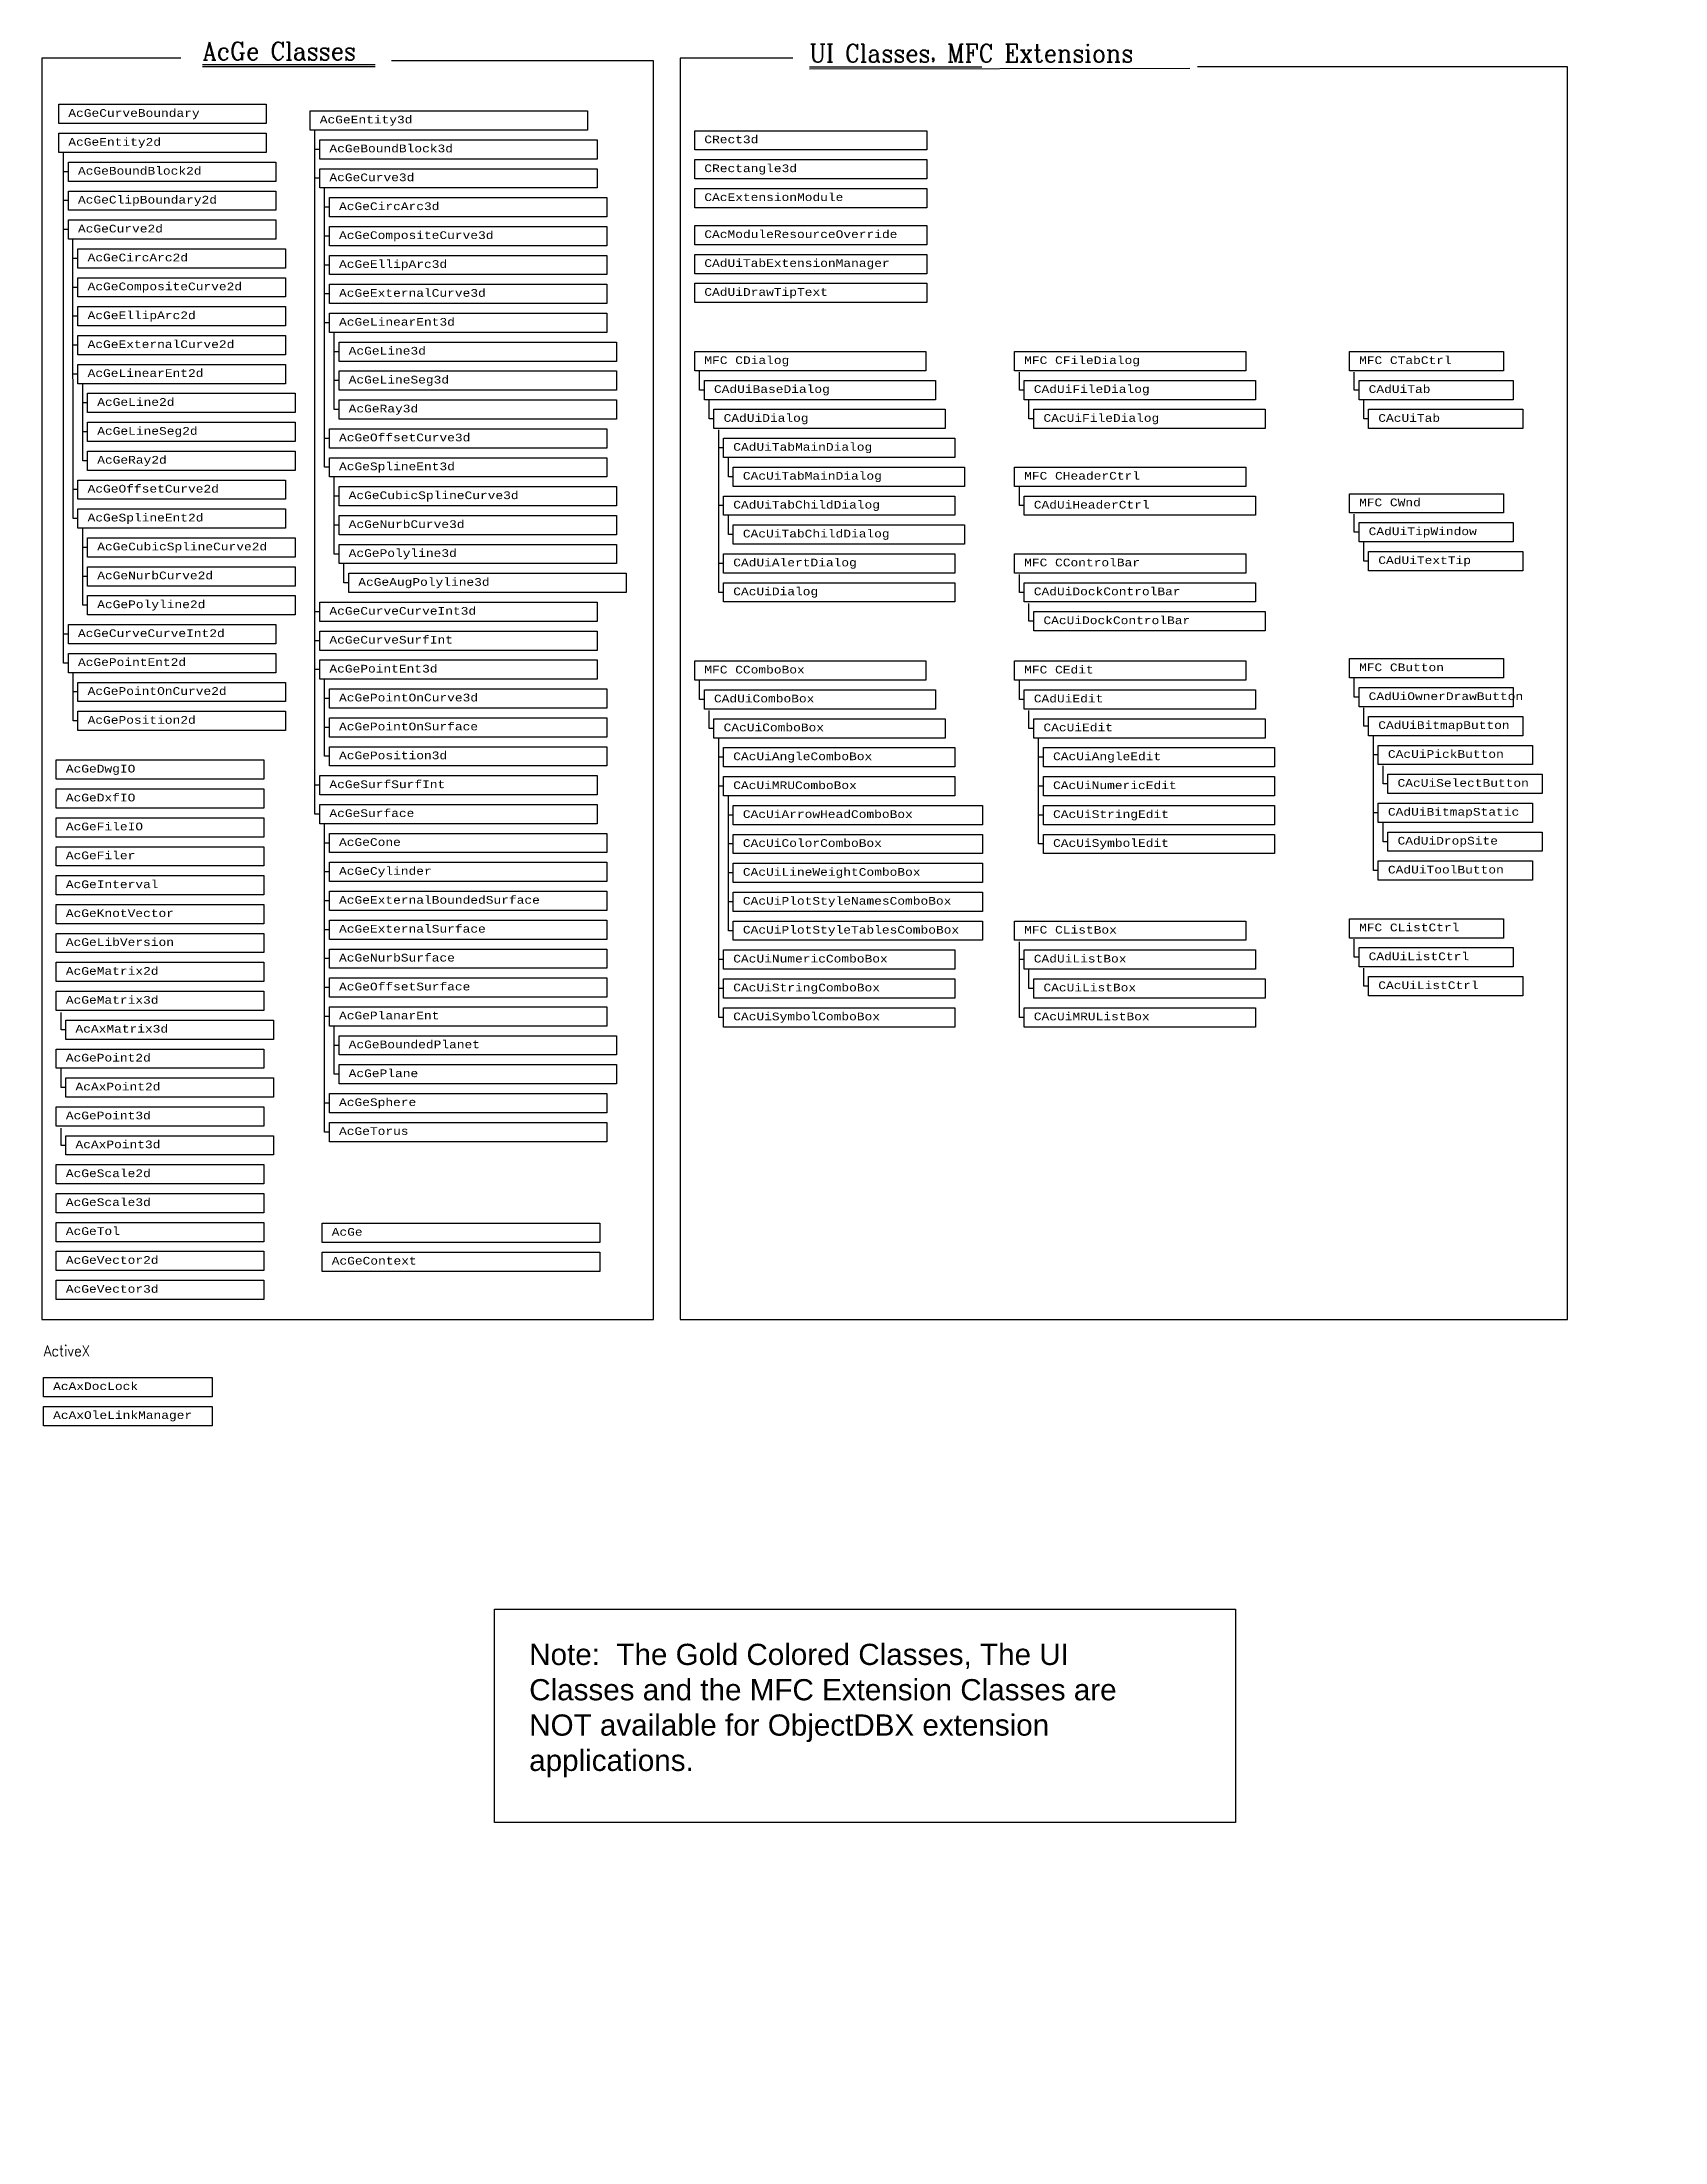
# Model space of a CAD drawing. Extents: x -49 to 153, y -248 to 71.
# Drawn here: x 68.4 to 152.7, y -40.4 to 68.6 of the extents above; entities that cross this region are included whole.
import ezdxf

# ---------------------------------------------------------------- set-up
doc = ezdxf.new("R2010")
doc.units = 0
doc.header["$MEASUREMENT"] = 0
doc.layers.get('0').update_dxf_attribs({"linetype": 'CONTINUOUS'})
doc.layers.add('JUNK', color=7, linetype='CONTINUOUS')
doc.styles.add('MINE', font='swissel.ttf')
doc.styles.add('ROMANC', font='romanc.shx', dxfattribs={"width": 0.9})
doc.styles.get("Standard").update_dxf_attribs({"font": 'TIMES.TTF'})

msp = doc.modelspace()

# ---------------------------------------------------------------- texts
at = {"style": 'ROMANC', "width": 0.9}
msp.add_text('UI Classes, MFC Extensions', height=0.9412, dxfattribs=at).set_placement((108.26, 67.56))
at = {"color": 1, "style": 'ROMANC', "width": 0.9}
msp.add_text('ActiveX', height=0.565, dxfattribs=at).set_placement((68.53, 0.4))
at = {"char_height": 0.4, "attachment_point": 1}
for s, insert in [('\\fCourier New|b0|i0|c0|p49;AcGeCurveBoundary', (69.8, 65.13)), ('\\fCourier New|b0|i0|c0|p49;AcGeEntity3d', (82.85, 64.79)), ('\\fCourier New|b0|i0|c0|p49;AcGeEntity2d', (69.8, 63.63)), ('\\fCourier New|b0|i0|c0|p49;AcGeBoundBlock3d', (83.35, 63.29)), ('{\\fCourier New|b0|i0|c0|p49;CRect3d}', (102.81, 63.76)), ('\\fCourier New|b0|i0|c0|p49;AcGeBoundBlock2d', (70.3, 62.13)), ('{\\fCourier New|b0|i0|c0|p49;CRectangle3d}', (102.81, 62.26)), ('\\fCourier New|b0|i0|c0|p49;AcGeCurve3d', (83.35, 61.79)), ('\\fCourier New|b0|i0|c0|p49;AcGeClipBoundary2d', (70.3, 60.63)), ('\\fCourier New|b0|i0|c0|p49;AcGeCircArc3d', (83.85, 60.29)), ('{\\fCourier New|b0|i0|c0|p49;CAcExtensionModule}', (102.81, 60.76)), ('\\fCourier New|b0|i0|c0|p49;AcGeCurve2d', (70.3, 59.13)), ('{\\fCourier New|b0|i0|c0|p49;CAcModuleResourceOverride}', (102.81, 58.84)), ('\\fCourier New|b0|i0|c0|p49;AcGeCompositeCurve3d', (83.85, 58.79)), ('\\fCourier New|b0|i0|c0|p49;AcGeCircArc2d', (70.8, 57.63)), ('\\fCourier New|b0|i0|c0|p49;AcGeEllipArc3d', (83.85, 57.29)), ('\\fCourier New|b0|i0|c0|p49;CAdUiTabExtensionManager', (102.81, 57.34)), ('\\fCourier New|b0|i0|c0|p49;AcGeCompositeCurve2d', (70.8, 56.13)), ('\\fCourier New|b0|i0|c0|p49;AcGeExternalCurve3d', (83.85, 55.79)), ('\\fCourier New|b0|i0|c0|p49;CAdUiDrawTipText', (102.81, 55.84)), ('\\fCourier New|b0|i0|c0|p49;AcGeEllipArc2d', (70.8, 54.63)), ('\\fCourier New|b0|i0|c0|p49;AcGeLinearEnt3d', (83.85, 54.29)), ('\\fCourier New|b0|i0|c0|p49;AcGeExternalCurve2d', (70.8, 53.13)), ('\\fCourier New|b0|i0|c0|p49;AcGeLine3d', (84.35, 52.79)), ('\\fCourier New|b0|i0|c0|p49;MFC CDialog', (102.81, 52.3)), ('\\fCourier New|b0|i0|c0|p49;MFC CFileDialog', (119.41, 52.3)), ('\\fCourier New|b0|i0|c0|p49;MFC CTabCtrl', (136.79, 52.3)), ('\\fCourier New|b0|i0|c0|p49;AcGeLinearEnt2d', (70.8, 51.63)), ('\\fCourier New|b0|i0|c0|p49;AcGeLineSeg3d', (84.35, 51.29)), ('\\fCourier New|b0|i0|c0|p49;AcGeLine2d', (71.3, 50.13)), ('\\fCourier New|b0|i0|c0|p49;CAdUiBaseDialog', (103.31, 50.8)), ('\\fCourier New|b0|i0|c0|p49;CAdUiFileDialog', (119.91, 50.8)), ('\\fCourier New|b0|i0|c0|p49;CAdUiTab', (137.29, 50.8)), ('\\fArial|b0|i0|c0|p34;', (152.17, 51.12)), ('\\fCourier New|b0|i0|c0|p49;AcGeRay3d', (84.35, 49.79)), ('\\fCourier New|b0|i0|c0|p49;CAdUiDialog', (103.81, 49.3)), ('\\fCourier New|b0|i0|c0|p49;CAcUiFileDialog', (120.41, 49.3)), ('\\fCourier New|b0|i0|c0|p49;CAcUiTab', (137.79, 49.3)), ('\\fCourier New|b0|i0|c0|p49;AcGeLineSeg2d', (71.3, 48.63)), ('\\fCourier New|b0|i0|c0|p49;AcGeOffsetCurve3d', (83.85, 48.29)), ('\\fCourier New|b0|i0|c0|p49;AcGeRay2d', (71.3, 47.13)), ('\\fCourier New|b0|i0|c0|p49;CAdUiTabMainDialog', (104.31, 47.8)), ('\\fCourier New|b0|i0|c0|p49;AcGeSplineEnt3d', (83.85, 46.79)), ('\\fCourier New|b0|i0|c0|p49;CAcUiTabMainDialog', (104.81, 46.3)), ('\\fCourier New|b0|i0|c0|p49;MFC CHeaderCtrl', (119.41, 46.3)), ('\\fCourier New|b0|i0|c0|p49;AcGeOffsetCurve2d', (70.8, 45.63)), ('\\fCourier New|b0|i0|c0|p49;AcGeCubicSplineCurve3d', (84.35, 45.29)), ('\\fCourier New|b0|i0|c0|p49;CAdUiTabChildDialog', (104.31, 44.8)), ('\\fCourier New|b0|i0|c0|p49;CAdUiHeaderCtrl', (119.91, 44.8)), ('\\fCourier New|b0|i0|c0|p49;MFC CWnd', (136.79, 44.92)), ('\\fArial|b0|i0|c0|p34;', (152.67, 45.12)), ('\\fCourier New|b0|i0|c0|p49;AcGeSplineEnt2d', (70.8, 44.13)), ('\\fCourier New|b0|i0|c0|p49;AcGeNurbCurve3d', (84.35, 43.79)), ('\\fCourier New|b0|i0|c0|p49;AcGeCubicSplineCurve2d', (71.3, 42.63)), ('\\fCourier New|b0|i0|c0|p49;CAcUiTabChildDialog', (104.81, 43.3)), ('\\fCourier New|b0|i0|c0|p49;CAdUiTipWindow', (137.29, 43.42)), ('\\fCourier New|b0|i0|c0|p49;AcGePolyline3d', (84.35, 42.29)), ('\\fCourier New|b0|i0|c0|p49;CAdUiAlertDialog', (104.31, 41.8)), ('\\fCourier New|b0|i0|c0|p49;MFC CControlBar', (119.41, 41.8)), ('\\fCourier New|b0|i0|c0|p49;CAdUiTextTip', (137.79, 41.92)), ('\\fCourier New|b0|i0|c0|p49;AcGeNurbCurve2d', (71.3, 41.13)), ('\\fCourier New|b0|i0|c0|p49;AcGeAugPolyline3d', (84.85, 40.79)), ('\\fCourier New|b0|i0|c0|p49;CAcUiDialog', (104.31, 40.3)), ('\\fCourier New|b0|i0|c0|p49;CAdUiDockControlBar', (119.91, 40.3)), ('\\fCourier New|b0|i0|c0|p49;AcGePolyline2d', (71.3, 39.63)), ('\\fCourier New|b0|i0|c0|p49;AcGeCurveCurveInt3d', (83.35, 39.29)), ('\\fCourier New|b0|i0|c0|p49;AcGeCurveCurveInt2d', (70.3, 38.13)), ('\\fCourier New|b0|i0|c0|p49;CAcUiDockControlBar', (120.41, 38.8)), ('\\fArial|b0|i0|c0|p34;', (152.67, 39.12)), ('\\fCourier New|b0|i0|c0|p49;AcGeCurveSurfInt', (83.35, 37.79)), ('\\fCourier New|b0|i0|c0|p49;AcGePointEnt2d', (70.3, 36.63)), ('\\fCourier New|b0|i0|c0|p49;AcGePointEnt3d', (83.35, 36.29)), ('\\fCourier New|b0|i0|c0|p49;MFC CComboBox', (102.81, 36.24)), ('\\fCourier New|b0|i0|c0|p49;MFC CEdit', (119.41, 36.24)), ('\\fCourier New|b0|i0|c0|p49;MFC CButton', (136.79, 36.36)), ('\\fCourier New|b0|i0|c0|p49;AcGePointOnCurve2d', (70.8, 35.13)), ('\\fCourier New|b0|i0|c0|p49;CAdUiOwnerDrawButton', (137.29, 34.86)), ('\\fCourier New|b0|i0|c0|p49;AcGePointOnCurve3d', (83.85, 34.79)), ('\\fCourier New|b0|i0|c0|p49;CAdUiComboBox', (103.31, 34.74)), ('\\fCourier New|b0|i0|c0|p49;CAdUiEdit', (119.91, 34.74)), ('\\fCourier New|b0|i0|c0|p49;AcGePosition2d', (70.8, 33.63)), ('\\fCourier New|b0|i0|c0|p49;AcGePointOnSurface', (83.85, 33.29)), ('\\fCourier New|b0|i0|c0|p49;CAcUiComboBox', (103.81, 33.24)), ('\\fCourier New|b0|i0|c0|p49;CAcUiEdit', (120.41, 33.24)), ('\\fCourier New|b0|i0|c0|p49;CAdUiBitmapButton', (137.79, 33.36)), ('\\fCourier New|b0|i0|c0|p49;AcGePosition3d', (83.85, 31.79)), ('\\fCourier New|b0|i0|c0|p49;CAcUiAngleComboBox', (104.31, 31.74)), ('\\fCourier New|b0|i0|c0|p49;CAcUiAngleEdit', (120.91, 31.74)), ('\\fCourier New|b0|i0|c0|p49;CAcUiPickButton', (138.29, 31.86)), ('\\fCourier New|b0|i0|c0|p49;AcGeDwgIO', (69.67, 31.1)), ('\\fCourier New|b0|i0|c0|p49;AcGeDxfIO', (69.67, 29.6)), ('\\fCourier New|b0|i0|c0|p49;AcGeSurfSurfInt', (83.35, 30.29)), ('\\fCourier New|b0|i0|c0|p49;CAcUiMRUComboBox', (104.31, 30.24)), ('\\fCourier New|b0|i0|c0|p49;CAcUiNumericEdit', (120.91, 30.24)), ('\\fCourier New|b0|i0|c0|p49;CAcUiSelectButton', (138.79, 30.36)), ('\\fCourier New|b0|i0|c0|p49;AcGeSurface', (83.35, 28.79)), ('\\fCourier New|b0|i0|c0|p49;CAcUiArrowHeadComboBox', (104.81, 28.74)), ('\\fCourier New|b0|i0|c0|p49;CAcUiStringEdit', (120.91, 28.74)), ('\\fCourier New|b0|i0|c0|p49;CAdUiBitmapStatic', (138.29, 28.86)), ('\\fCourier New|b0|i0|c0|p49;AcGeFileIO', (69.67, 28.1)), ('\\fCourier New|b0|i0|c0|p49;AcGeCone', (83.85, 27.29)), ('\\fCourier New|b0|i0|c0|p49;CAcUiColorComboBox', (104.81, 27.24)), ('\\fCourier New|b0|i0|c0|p49;CAcUiSymbolEdit', (120.91, 27.24)), ('\\fCourier New|b0|i0|c0|p49;CAdUiDropSite', (138.79, 27.36)), ('\\fCourier New|b0|i0|c0|p49;AcGeFiler', (69.67, 26.6)), ('\\fCourier New|b0|i0|c0|p49;AcGeInterval', (69.67, 25.1)), ('\\fCourier New|b0|i0|c0|p49;AcGeCylinder', (83.85, 25.79)), ('\\fCourier New|b0|i0|c0|p49;CAcUiLineWeightComboBox', (104.81, 25.74)), ('\\fCourier New|b0|i0|c0|p49;CAdUiToolButton', (138.29, 25.86)), ('\\fArial|b0|i0|c0|p34;', (152.17, 25.62)), ('\\fCourier New|b0|i0|c0|p49;AcGeExternalBoundedSurface', (83.85, 24.29)), ('\\fCourier New|b0|i0|c0|p49;CAcUiPlotStyleNamesComboBox', (104.81, 24.24)), ('\\fCourier New|b0|i0|c0|p49;AcGeKnotVector', (69.67, 23.6)), ('\\fCourier New|b0|i0|c0|p49;MFC CListCtrl', (136.79, 22.86)), ('\\fCourier New|b0|i0|c0|p49;AcGeLibVersion', (69.67, 22.1)), ('\\fCourier New|b0|i0|c0|p49;AcGeExternalSurface', (83.85, 22.79)), ('\\fCourier New|b0|i0|c0|p49;CAcUiPlotStyleTablesComboBox', (104.81, 22.74)), ('\\fCourier New|b0|i0|c0|p49;MFC CListBox', (119.41, 22.74)), ('\\fCourier New|b0|i0|c0|p49;AcGeNurbSurface', (83.85, 21.29)), ('\\fCourier New|b0|i0|c0|p49;CAcUiNumericComboBox', (104.31, 21.24)), ('\\fCourier New|b0|i0|c0|p49;CAdUiListBox', (119.91, 21.24)), ('\\fCourier New|b0|i0|c0|p49;CAdUiListCtrl', (137.29, 21.36)), ('\\fCourier New|b0|i0|c0|p49;AcGeMatrix2d', (69.67, 20.6)), ('\\fCourier New|b0|i0|c0|p49;AcGeOffsetSurface', (83.85, 19.79)), ('\\fCourier New|b0|i0|c0|p49;CAcUiStringComboBox', (104.31, 19.74)), ('\\fCourier New|b0|i0|c0|p49;CAcUiListBox', (120.41, 19.74)), ('\\fCourier New|b0|i0|c0|p49;CAcUiListCtrl', (137.79, 19.86)), ('\\fCourier New|b0|i0|c0|p49;AcGeMatrix3d', (69.67, 19.1)), ('{\\fCourier New|b0|i0|c0|p49;AcAxMatrix3d}', (70.17, 17.6)), ('\\fCourier New|b0|i0|c0|p49;AcGePlanarEnt', (83.85, 18.29)), ('\\fCourier New|b0|i0|c0|p49;CAcUiSymbolComboBox', (104.31, 18.24)), ('\\fCourier New|b0|i0|c0|p49;CAcUiMRUListBox', (119.91, 18.24)), ('\\fCourier New|b0|i0|c0|p49;AcGeBoundedPlanet', (84.35, 16.79)), ('\\fCourier New|b0|i0|c0|p49;AcGePoint2d', (69.67, 16.1)), ('\\fCourier New|b0|i0|c0|p49;AcGePlane', (84.35, 15.29)), ('\\fCourier New|b0|i0|c0|p49;AcAxPoint2d', (70.17, 14.6)), ('\\fCourier New|b0|i0|c0|p49;AcGePoint3d', (69.67, 13.1)), ('\\fCourier New|b0|i0|c0|p49;AcGeSphere', (83.85, 13.79)), ('\\fCourier New|b0|i0|c0|p49;AcGeTorus', (83.85, 12.29)), ('\\fCourier New|b0|i0|c0|p49;AcAxPoint3d', (70.17, 11.6)), ('\\fCourier New|b0|i0|c0|p49;AcGeScale2d', (69.67, 10.1)), ('\\fCourier New|b0|i0|c0|p49;AcGeScale3d', (69.67, 8.6)), ('\\fCourier New|b0|i0|c0|p49;AcGeTol', (69.67, 7.1)), ('\\fCourier New|b0|i0|c0|p49;AcGe', (83.47, 7.06)), ('\\fCourier New|b0|i0|c0|p49;AcGeVector2d', (69.67, 5.6)), ('\\fCourier New|b0|i0|c0|p49;AcGeContext', (83.47, 5.56)), ('\\fArial|b0|i0|c0|p34;', (152.17, 4.62)), ('\\fCourier New|b0|i0|c0|p49;AcGeVector3d', (69.67, 4.1)), ('\\fCourier New|b0|i0|c0|p49;AcAxOleLinkManager', (69.01, -2.45)), ('\\fArial|b0|i0|c0|p34;', (152.17, -7.38)), ('\\fArial|b0|i0|c0|p34;', (152.17, -14.88)), ('\\fArial|b0|i0|c0|p34;', (152.17, -20.88)), ('\\fArial|b0|i0|c0|p34;', (152.17, -25.38)), ('\\fArial|b0|i0|c0|p34;', (152.17, -31.38)), ('\\fArial|b0|i0|c0|p34;', (152.17, -37.38)), ('\\fArial|b0|i0|c0|p34;', (152.17, -40.38))]:
    msp.add_mtext(s, dxfattribs=dict(at, insert=insert))
at = {"color": 42, "insert": (69.01, -0.95), "char_height": 0.4, "attachment_point": 1}
msp.add_mtext('\\fCourier New|b0|i0|c0|p49;AcAxDocLock', dxfattribs=at)
at = {"color": 42, "insert": (93.72, -14.52), "char_height": 1.1, "width": 33.4064, "attachment_point": 1, "style": 'MINE'}
msp.add_mtext('Note:  The Gold Colored Classes, The UI Classes and the MFC Extension Classes are NOT available for ObjectDBX extension applications.', dxfattribs=at)
at = {"layer": 'JUNK', "style": 'ROMANC', "width": 0.9}
msp.add_text('AcGe Classes', height=0.9412, dxfattribs=at).set_placement((76.77, 67.67))

# ---------------------------------------------------------------- linework, layer by layer
for p, q in [((76.77, 67.44), (85.72, 67.44)), ((76.77, 67.34), (85.72, 67.34)), ((108.26, 67.33), (117.21, 67.33)), ((108.26, 67.23), (128, 67.26)), ((82.6, 28.54), (82.6, 64.04)), ((69.55, 36.38), (69.55, 62.87)), ((82.85, 63.04), (82.6, 63.04)), ((69.8, 61.88), (69.55, 61.88)), ((82.85, 61.54), (82.6, 61.54)), ((83.1, 46.54), (83.1, 61.04)), ((69.8, 60.38), (69.55, 60.38)), ((83.35, 60.04), (83.1, 60.04)), ((69.8, 58.88), (69.55, 58.88)), ((70.05, 43.88), (70.04, 58.37)), ((83.35, 58.54), (83.1, 58.54)), ((70.3, 57.38), (70.05, 57.38)), ((83.35, 57.04), (83.1, 57.04)), ((70.3, 55.88), (70.05, 55.88)), ((83.35, 55.54), (83.1, 55.54)), ((70.3, 54.38), (70.05, 54.38)), ((83.35, 54.04), (83.1, 54.04)), ((83.6, 49.54), (83.6, 53.53)), ((70.3, 52.88), (70.05, 52.88)), ((83.85, 52.54), (83.6, 52.54)), ((70.3, 51.38), (70.05, 51.38)), ((102.56, 50.55), (102.56, 51.55)), ((119.16, 50.55), (119.16, 51.48)), ((136.54, 50.55), (136.54, 51.48)), ((70.55, 46.88), (70.55, 50.88)), ((83.85, 51.04), (83.6, 51.04)), ((102.81, 50.55), (102.56, 50.55)), ((119.41, 50.55), (119.16, 50.55)), ((136.79, 50.55), (136.54, 50.55)), ((70.8, 49.88), (70.55, 49.88)), ((83.85, 49.54), (83.6, 49.54)), ((103.06, 49.05), (103.06, 50.05)), ((103.31, 49.05), (103.06, 49.05)), ((119.66, 49.05), (119.66, 50.05)), ((119.91, 49.05), (119.66, 49.05)), ((137.04, 49.05), (137.04, 50.05)), ((137.29, 49.05), (137.04, 49.05)), ((70.8, 48.38), (70.55, 48.38)), ((83.35, 48.04), (83.1, 48.04)), ((103.56, 47.55), (103.56, 48.48)), ((70.8, 46.88), (70.55, 46.88)), ((103.81, 47.55), (103.56, 47.55)), ((103.56, 40.05), (103.56, 47.55)), ((104.06, 46.05), (104.06, 47.05)), ((83.35, 46.54), (83.1, 46.54)), ((83.6, 42.04), (83.6, 46.04)), ((104.31, 46.05), (104.06, 46.05)), ((70.3, 45.38), (70.05, 45.38)), ((83.85, 45.04), (83.6, 45.04)), ((119.16, 44.55), (119.16, 45.55)), ((70.3, 43.88), (70.05, 43.88)), ((103.81, 44.55), (103.56, 44.55)), ((104.06, 43.05), (104.06, 44.05)), ((119.41, 44.55), (119.16, 44.55)), ((136.54, 43.17), (136.54, 44.11)), ((70.55, 39.38), (70.55, 43.38)), ((83.85, 43.54), (83.6, 43.54)), ((104.31, 43.05), (104.06, 43.05)), ((136.79, 43.17), (136.54, 43.17)), ((137.04, 41.67), (137.04, 42.67)), ((70.8, 42.38), (70.55, 42.38)), ((83.85, 42.04), (83.6, 42.04)), ((84.1, 40.54), (84.1, 41.54)), ((103.81, 41.55), (103.56, 41.55)), ((137.29, 41.67), (137.04, 41.67)), ((70.8, 40.88), (70.55, 40.88)), ((84.35, 40.54), (84.1, 40.54)), ((119.16, 40.05), (119.16, 40.98)), ((70.8, 39.38), (70.55, 39.38)), ((103.81, 40.05), (103.56, 40.05)), ((119.41, 40.05), (119.16, 40.05)), ((119.66, 38.55), (119.66, 39.48)), ((82.85, 39.04), (82.6, 39.04)), ((119.91, 38.55), (119.66, 38.55)), ((69.8, 37.88), (69.55, 37.88)), ((82.85, 37.54), (82.6, 37.54)), ((69.8, 36.38), (69.55, 36.38)), ((82.85, 36.04), (82.6, 36.04)), ((70.05, 33.38), (70.05, 35.88)), ((83.1, 31.54), (83.09, 35.54)), ((102.56, 34.49), (102.56, 35.49)), ((119.16, 34.49), (119.16, 35.49)), ((136.54, 34.61), (136.54, 35.61)), ((70.3, 34.88), (70.05, 34.88)), ((83.35, 34.54), (83.1, 34.54)), ((102.81, 34.49), (102.56, 34.49)), ((103.06, 32.99), (103.06, 33.92)), ((119.41, 34.49), (119.16, 34.49)), ((119.66, 32.99), (119.66, 33.92)), ((136.79, 34.61), (136.54, 34.61)), ((137.04, 33.11), (137.04, 34.05)), ((70.3, 33.38), (70.05, 33.38)), ((83.35, 33.04), (83.1, 33.04)), ((103.31, 32.99), (103.06, 32.99)), ((119.91, 32.99), (119.66, 32.99)), ((137.29, 33.11), (137.04, 33.11)), ((103.56, 17.99), (103.56, 32.49)), ((120.16, 26.99), (120.16, 32.49)), ((137.54, 25.61), (137.54, 32.61)), ((137.79, 31.61), (137.54, 31.61)), ((83.35, 31.54), (83.1, 31.54)), ((103.81, 31.49), (103.56, 31.49)), ((120.41, 31.49), (120.16, 31.49)), ((138.04, 30.11), (138.04, 31.05)), ((82.85, 30.04), (82.6, 30.04)), ((103.81, 29.99), (103.56, 29.99)), ((104.06, 22.49), (104.06, 29.49)), ((120.41, 29.99), (120.16, 29.99)), ((138.29, 30.11), (138.04, 30.11)), ((82.85, 28.54), (82.6, 28.54)), ((104.31, 28.49), (104.06, 28.49)), ((120.41, 28.49), (120.16, 28.49)), ((137.79, 28.61), (137.54, 28.61)), ((83.1, 12.04), (83.1, 28.03)), ((138.04, 27.11), (138.04, 28.11)), ((83.35, 27.04), (83.1, 27.04)), ((104.31, 26.99), (104.06, 26.99)), ((120.41, 26.99), (120.16, 26.99)), ((138.29, 27.11), (138.04, 27.11)), ((83.35, 25.54), (83.1, 25.54)), ((104.31, 25.49), (104.06, 25.49)), ((137.79, 25.61), (137.54, 25.61)), ((83.35, 24.04), (83.1, 24.04)), ((104.31, 23.99), (104.06, 23.99)), ((83.35, 22.54), (83.1, 22.54)), ((104.31, 22.49), (104.06, 22.49)), ((119.16, 20.99), (119.16, 21.92)), ((136.54, 21.11), (136.54, 22.05)), ((83.35, 21.04), (83.1, 21.04)), ((103.81, 20.99), (103.56, 20.99)), ((119.41, 20.99), (119.16, 20.99)), ((119.16, 17.99), (119.16, 20.99)), ((136.79, 21.11), (136.54, 21.11)), ((119.66, 19.49), (119.66, 20.49)), ((137.04, 19.61), (137.04, 20.55)), ((83.35, 19.54), (83.1, 19.54)), ((103.81, 19.49), (103.56, 19.49)), ((119.91, 19.49), (119.66, 19.49)), ((137.29, 19.61), (137.04, 19.61)), ((69.42, 17.35), (69.42, 18.24)), ((83.35, 18.04), (83.1, 18.04)), ((83.6, 15.04), (83.6, 17.53)), ((103.81, 17.99), (103.56, 17.99)), ((119.41, 17.99), (119.16, 17.99)), ((69.67, 17.35), (69.42, 17.35)), ((83.85, 16.54), (83.6, 16.54)), ((69.42, 14.35), (69.42, 15.35)), ((69.67, 14.35), (69.42, 14.35)), ((83.85, 15.04), (83.6, 15.04)), ((83.35, 13.54), (83.1, 13.54)), ((69.42, 11.35), (69.42, 12.24)), ((83.35, 12.04), (83.1, 12.04)), ((69.67, 11.35), (69.42, 11.35))]:
    msp.add_line(p, q)
at = {"color": 3}
for points in [[(75.63, 67.78), (68.43, 67.78), (68.43, 2.31), (100.17, 2.31), (100.17, 67.63), (86.57, 67.63)], [(107.41, 67.78), (101.56, 67.78), (101.56, 2.31), (147.61, 2.31), (147.61, 67.33), (128.4, 67.33)]]:
    msp.add_lwpolyline(points, dxfattribs=at)
for points in [[(69.3, 65.38), (80.07, 65.38), (80.07, 64.38), (69.3, 64.38)], [(82.35, 65.04), (96.75, 65.04), (96.75, 64.04), (82.35, 64.04)], [(69.3, 63.88), (80.07, 63.88), (80.07, 62.88), (69.3, 62.88)], [(82.85, 63.54), (97.25, 63.54), (97.25, 62.54), (82.85, 62.54)], [(102.31, 64.01), (114.36, 64.01), (114.36, 63.01), (102.31, 63.01)], [(69.8, 62.38), (80.57, 62.38), (80.57, 61.38), (69.8, 61.38)], [(102.31, 62.51), (114.36, 62.51), (114.36, 61.51), (102.31, 61.51)], [(82.85, 62.04), (97.25, 62.04), (97.25, 61.04), (82.85, 61.04)], [(69.8, 60.88), (80.57, 60.88), (80.57, 59.88), (69.8, 59.88)], [(83.35, 60.54), (97.75, 60.54), (97.75, 59.54), (83.35, 59.54)], [(102.31, 61.01), (114.36, 61.01), (114.36, 60.01), (102.31, 60.01)], [(69.8, 59.38), (80.57, 59.38), (80.57, 58.38), (69.8, 58.38)], [(83.35, 59.04), (97.75, 59.04), (97.75, 58.04), (83.35, 58.04)], [(102.31, 59.09), (114.36, 59.09), (114.36, 58.09), (102.31, 58.09)], [(70.3, 57.88), (81.07, 57.88), (81.07, 56.88), (70.3, 56.88)], [(83.35, 57.54), (97.75, 57.54), (97.75, 56.54), (83.35, 56.54)], [(102.31, 57.59), (114.36, 57.59), (114.36, 56.59), (102.31, 56.59)], [(70.3, 56.38), (81.07, 56.38), (81.07, 55.38), (70.3, 55.38)], [(83.35, 56.04), (97.75, 56.04), (97.75, 55.04), (83.35, 55.04)], [(102.31, 56.09), (114.36, 56.09), (114.36, 55.09), (102.31, 55.09)], [(70.3, 54.88), (81.07, 54.88), (81.07, 53.88), (70.3, 53.88)], [(83.35, 54.54), (97.75, 54.54), (97.75, 53.54), (83.35, 53.54)], [(70.3, 53.38), (81.07, 53.38), (81.07, 52.38), (70.3, 52.38)], [(83.85, 53.04), (98.25, 53.04), (98.25, 52.04), (83.85, 52.04)], [(102.31, 52.55), (114.31, 52.55), (114.31, 51.55), (102.31, 51.55)], [(118.91, 52.55), (130.91, 52.55), (130.91, 51.55), (118.91, 51.55)], [(136.29, 52.55), (144.29, 52.55), (144.29, 51.55), (136.29, 51.55)], [(70.3, 51.88), (81.07, 51.88), (81.07, 50.88), (70.3, 50.88)], [(83.85, 51.54), (98.25, 51.54), (98.25, 50.54), (83.85, 50.54)], [(70.8, 50.38), (81.57, 50.38), (81.57, 49.38), (70.8, 49.38)], [(102.81, 51.05), (114.81, 51.05), (114.81, 50.05), (102.81, 50.05)], [(119.41, 51.05), (131.41, 51.05), (131.41, 50.05), (119.41, 50.05)], [(136.79, 51.05), (144.79, 51.05), (144.79, 50.05), (136.79, 50.05)], [(83.85, 50.04), (98.25, 50.04), (98.25, 49.04), (83.85, 49.04)], [(103.31, 49.55), (115.31, 49.55), (115.31, 48.55), (103.31, 48.55)], [(119.91, 49.55), (131.91, 49.55), (131.91, 48.55), (119.91, 48.55)], [(137.29, 49.55), (145.29, 49.55), (145.29, 48.55), (137.29, 48.55)], [(70.8, 48.88), (81.57, 48.88), (81.57, 47.88), (70.8, 47.88)], [(83.35, 48.54), (97.75, 48.54), (97.75, 47.54), (83.35, 47.54)], [(103.81, 48.05), (115.81, 48.05), (115.81, 47.05), (103.81, 47.05)], [(70.8, 47.38), (81.57, 47.38), (81.57, 46.38), (70.8, 46.38)], [(83.35, 47.04), (97.75, 47.04), (97.75, 46.04), (83.35, 46.04)], [(70.3, 45.88), (81.07, 45.88), (81.07, 44.88), (70.3, 44.88)], [(104.31, 46.55), (116.31, 46.55), (116.31, 45.55), (104.31, 45.55)], [(118.91, 46.55), (130.91, 46.55), (130.91, 45.55), (118.91, 45.55)], [(83.85, 45.54), (98.25, 45.54), (98.25, 44.54), (83.85, 44.54)], [(103.81, 45.05), (115.81, 45.05), (115.81, 44.05), (103.81, 44.05)], [(119.41, 45.05), (131.41, 45.05), (131.41, 44.05), (119.41, 44.05)], [(136.29, 45.17), (144.29, 45.17), (144.29, 44.17), (136.29, 44.17)], [(70.3, 44.38), (81.07, 44.38), (81.07, 43.38), (70.3, 43.38)], [(83.85, 44.04), (98.25, 44.04), (98.25, 43.04), (83.85, 43.04)], [(136.79, 43.67), (144.79, 43.67), (144.79, 42.67), (136.79, 42.67)], [(70.8, 42.88), (81.57, 42.88), (81.57, 41.88), (70.8, 41.88)], [(83.85, 42.54), (98.25, 42.54), (98.25, 41.54), (83.85, 41.54)], [(104.31, 43.55), (116.31, 43.55), (116.31, 42.55), (104.31, 42.55)], [(103.81, 42.05), (115.81, 42.05), (115.81, 41.05), (103.81, 41.05)], [(118.91, 42.05), (130.91, 42.05), (130.91, 41.05), (118.91, 41.05)], [(137.29, 42.17), (145.29, 42.17), (145.29, 41.17), (137.29, 41.17)], [(70.8, 41.38), (81.57, 41.38), (81.57, 40.38), (70.8, 40.38)], [(84.35, 41.04), (98.75, 41.04), (98.75, 40.04), (84.35, 40.04)], [(103.81, 40.55), (115.81, 40.55), (115.81, 39.55), (103.81, 39.55)], [(119.41, 40.55), (131.41, 40.55), (131.41, 39.55), (119.41, 39.55)], [(70.8, 39.88), (81.57, 39.88), (81.57, 38.88), (70.8, 38.88)], [(82.85, 39.54), (97.25, 39.54), (97.25, 38.54), (82.85, 38.54)], [(69.8, 38.38), (80.57, 38.38), (80.57, 37.38), (69.8, 37.38)], [(119.91, 39.05), (131.91, 39.05), (131.91, 38.05), (119.91, 38.05)], [(82.85, 38.04), (97.25, 38.04), (97.25, 37.04), (82.85, 37.04)], [(69.8, 36.88), (80.57, 36.88), (80.57, 35.88), (69.8, 35.88)], [(82.85, 36.54), (97.25, 36.54), (97.25, 35.54), (82.85, 35.54)], [(102.31, 36.49), (114.31, 36.49), (114.31, 35.49), (102.31, 35.49)], [(118.91, 36.49), (130.91, 36.49), (130.91, 35.49), (118.91, 35.49)], [(136.29, 36.61), (144.29, 36.61), (144.29, 35.61), (136.29, 35.61)], [(70.3, 35.38), (81.07, 35.38), (81.07, 34.38), (70.3, 34.38)], [(83.35, 35.04), (97.75, 35.04), (97.75, 34.04), (83.35, 34.04)], [(102.81, 34.99), (114.81, 34.99), (114.81, 33.99), (102.81, 33.99)], [(119.41, 34.99), (131.41, 34.99), (131.41, 33.99), (119.41, 33.99)], [(136.79, 35.11), (144.79, 35.11), (144.79, 34.11), (136.79, 34.11)], [(70.3, 33.88), (81.07, 33.88), (81.07, 32.88), (70.3, 32.88)], [(83.35, 33.54), (97.75, 33.54), (97.75, 32.54), (83.35, 32.54)], [(103.31, 33.49), (115.31, 33.49), (115.31, 32.49), (103.31, 32.49)], [(119.91, 33.49), (131.91, 33.49), (131.91, 32.49), (119.91, 32.49)], [(137.29, 33.61), (145.29, 33.61), (145.29, 32.61), (137.29, 32.61)], [(83.35, 32.04), (97.75, 32.04), (97.75, 31.04), (83.35, 31.04)], [(103.81, 31.99), (115.81, 31.99), (115.81, 30.99), (103.81, 30.99)], [(120.41, 31.99), (132.41, 31.99), (132.41, 30.99), (120.41, 30.99)], [(137.79, 32.11), (145.79, 32.11), (145.79, 31.11), (137.79, 31.11)], [(69.17, 31.35), (79.95, 31.35), (79.95, 30.35), (69.17, 30.35)], [(82.85, 30.54), (97.25, 30.54), (97.25, 29.54), (82.85, 29.54)], [(138.29, 30.61), (146.29, 30.61), (146.29, 29.61), (138.29, 29.61)], [(69.17, 29.85), (79.95, 29.85), (79.95, 28.85), (69.17, 28.85)], [(103.81, 30.49), (115.81, 30.49), (115.81, 29.49), (103.81, 29.49)], [(120.41, 30.49), (132.41, 30.49), (132.41, 29.49), (120.41, 29.49)], [(69.17, 28.35), (79.95, 28.35), (79.95, 27.35), (69.17, 27.35)], [(82.85, 29.04), (97.25, 29.04), (97.25, 28.04), (82.85, 28.04)], [(104.31, 28.99), (117.25, 28.99), (117.25, 27.99), (104.31, 27.99)], [(120.41, 28.99), (132.41, 28.99), (132.41, 27.99), (120.41, 27.99)], [(137.79, 29.11), (145.79, 29.11), (145.79, 28.11), (137.79, 28.11)], [(83.35, 27.54), (97.75, 27.54), (97.75, 26.54), (83.35, 26.54)], [(104.31, 27.49), (117.25, 27.49), (117.25, 26.49), (104.31, 26.49)], [(120.41, 27.49), (132.41, 27.49), (132.41, 26.49), (120.41, 26.49)], [(138.29, 27.61), (146.29, 27.61), (146.29, 26.61), (138.29, 26.61)], [(69.17, 26.85), (79.95, 26.85), (79.95, 25.85), (69.17, 25.85)], [(69.17, 25.35), (79.95, 25.35), (79.95, 24.35), (69.17, 24.35)], [(83.35, 26.04), (97.75, 26.04), (97.75, 25.04), (83.35, 25.04)], [(104.31, 25.99), (117.25, 25.99), (117.25, 24.99), (104.31, 24.99)], [(137.79, 26.11), (145.79, 26.11), (145.79, 25.11), (137.79, 25.11)], [(83.35, 24.54), (97.75, 24.54), (97.75, 23.54), (83.35, 23.54)], [(104.31, 24.49), (117.25, 24.49), (117.25, 23.49), (104.31, 23.49)], [(69.17, 23.85), (79.95, 23.85), (79.95, 22.85), (69.17, 22.85)], [(83.35, 23.04), (97.75, 23.04), (97.75, 22.04), (83.35, 22.04)], [(104.31, 22.99), (117.25, 22.99), (117.25, 21.99), (104.31, 21.99)], [(118.91, 22.99), (130.91, 22.99), (130.91, 21.99), (118.91, 21.99)], [(136.29, 23.11), (144.29, 23.11), (144.29, 22.11), (136.29, 22.11)], [(69.17, 22.35), (79.95, 22.35), (79.95, 21.35), (69.17, 21.35)], [(69.17, 20.85), (79.95, 20.85), (79.95, 19.85), (69.17, 19.85)], [(83.35, 21.54), (97.75, 21.54), (97.75, 20.54), (83.35, 20.54)], [(103.81, 21.49), (115.81, 21.49), (115.81, 20.49), (103.81, 20.49)], [(119.41, 21.49), (131.41, 21.49), (131.41, 20.49), (119.41, 20.49)], [(136.79, 21.61), (144.79, 21.61), (144.79, 20.61), (136.79, 20.61)], [(83.35, 20.04), (97.75, 20.04), (97.75, 19.04), (83.35, 19.04)], [(103.81, 19.99), (115.81, 19.99), (115.81, 18.99), (103.81, 18.99)], [(119.91, 19.99), (131.91, 19.99), (131.91, 18.99), (119.91, 18.99)], [(137.29, 20.11), (145.29, 20.11), (145.29, 19.11), (137.29, 19.11)], [(69.17, 19.35), (79.95, 19.35), (79.95, 18.35), (69.17, 18.35)], [(83.35, 18.54), (97.75, 18.54), (97.75, 17.54), (83.35, 17.54)], [(69.67, 17.85), (80.45, 17.85), (80.45, 16.85), (69.67, 16.85)], [(103.81, 18.49), (115.81, 18.49), (115.81, 17.49), (103.81, 17.49)], [(119.41, 18.49), (131.41, 18.49), (131.41, 17.49), (119.41, 17.49)], [(69.17, 16.35), (79.95, 16.35), (79.95, 15.35), (69.17, 15.35)], [(83.85, 17.04), (98.25, 17.04), (98.25, 16.04), (83.85, 16.04)], [(83.85, 15.54), (98.25, 15.54), (98.25, 14.54), (83.85, 14.54)], [(69.67, 14.85), (80.45, 14.85), (80.45, 13.85), (69.67, 13.85)], [(69.17, 13.35), (79.95, 13.35), (79.95, 12.35), (69.17, 12.35)], [(83.35, 14.04), (97.75, 14.04), (97.75, 13.04), (83.35, 13.04)], [(83.35, 12.54), (97.75, 12.54), (97.75, 11.54), (83.35, 11.54)], [(69.67, 11.85), (80.45, 11.85), (80.45, 10.85), (69.67, 10.85)], [(69.17, 10.35), (79.95, 10.35), (79.95, 9.35), (69.17, 9.35)], [(69.17, 8.85), (79.95, 8.85), (79.95, 7.85), (69.17, 7.85)], [(69.17, 7.35), (79.95, 7.35), (79.95, 6.35), (69.17, 6.35)], [(82.97, 7.31), (97.38, 7.31), (97.38, 6.31), (82.97, 6.31)], [(69.17, 5.85), (79.95, 5.85), (79.95, 4.85), (69.17, 4.85)], [(82.97, 5.81), (97.38, 5.81), (97.38, 4.81), (82.97, 4.81)], [(69.17, 4.35), (79.95, 4.35), (79.95, 3.35), (69.17, 3.35)], [(68.51, -2.2), (77.27, -2.2), (77.27, -3.2), (68.51, -3.2)], [(91.92, -12.72), (130.37, -12.72), (130.37, -23.8), (91.92, -23.8)]]:
    msp.add_lwpolyline(points, close=True)
at = {"color": 42}
msp.add_lwpolyline([(68.51, -0.7), (77.27, -0.7), (77.27, -1.7), (68.51, -1.7)], close=True, dxfattribs=at)

msp.set_redraw_order([(e.dxf.handle, doc.entitydb.next_handle()) for e in msp.query("TEXT MTEXT ATTDEF DIMENSION ARC_DIMENSION")])  # texts and dimensions are drawn at this point

doc.saveas('drawing.dxf')
